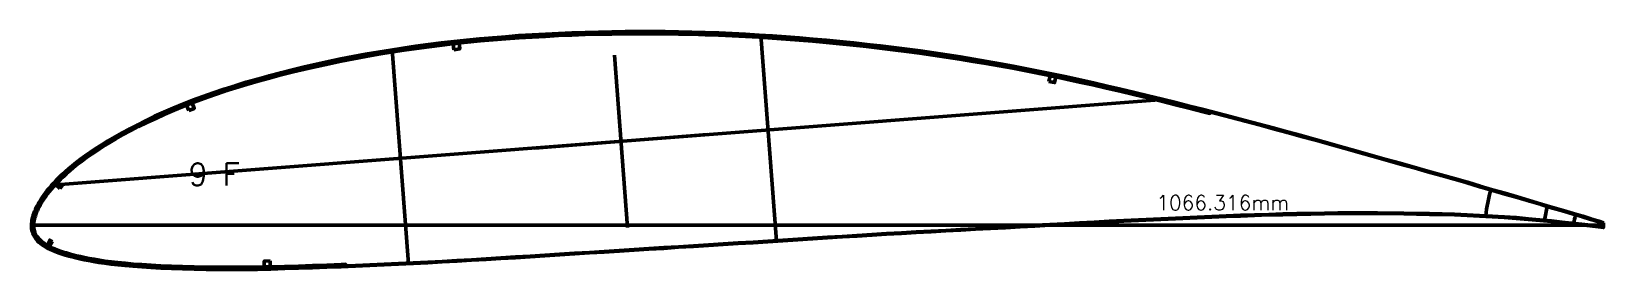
# Model space of a CAD drawing. Header units: metres. Extents: x -405 to 675, y -15418 to 133.
# Drawn here: x -400 to 666, y -1630 to -1469 of the extents above; entities that cross this region are included whole.
import ezdxf
from ezdxf.enums import TextEntityAlignment as Align

# ---------------------------------------------------------------- set-up
doc = ezdxf.new("R2010")
doc.units = ezdxf.units.M
for name, color, linetype, lineweight in [('FoilLayer', 7, 'Continuous', 50), ('RefFoilLayer', 7, 'Continuous', 50), ('StringerLayer', 7, 'Continuous', 50), ('SubLayer', 7, 'Continuous', 50), ('TextLayer', 7, 'Continuous', 50)]:
    doc.layers.add(name, color=color, linetype=linetype, lineweight=lineweight)
doc.styles.add('MSゴシック', font='romans')

msp = doc.modelspace()

# ---------------------------------------------------------------- texts
at = {"layer": 'TextLayer', "style": 'MSゴシック'}
msp.add_text('9 F', height=15, dxfattribs=at).set_placement((-293.2, -1573.1))
msp.add_text('1066.316mm', height=10, dxfattribs=at).set_placement((453.2, -1592.8), align=Align.BOTTOM_RIGHT)

# ---------------------------------------------------------------- linework, layer by layer
at = {"layer": 'FoilLayer'}
msp.add_lwpolyline([(666.3, -1598.8), (663, -1597.8), (657.8, -1596.2), (652.1, -1594.4), (645.9, -1592.6), (639.2, -1590.6), (631.9, -1588.4), (624.2, -1586.1), (616.2, -1583.8), (607.9, -1581.3), (599.5, -1578.9), (591.1, -1576.5), (582.6, -1574), (573.9, -1571.4), (565.2, -1568.9), (556.2, -1566.4), (547.1, -1563.8), (537.9, -1561.2), (528.5, -1558.6), (519, -1555.9), (509.4, -1553.2), (499.8, -1550.5), (490.2, -1547.8), (480.6, -1545.2), (471, -1542.5), (461.4, -1539.9), (451.8, -1537.3), (442.3, -1534.7), (432.8, -1532.1), (423.3, -1529.6), (413.9, -1527.1), (404.4, -1524.6), (399.8, -1523.4), (399.5, -1524.4), (394.8, -1523.2), (385.4, -1520.8), (376, -1518.5), (366.6, -1516.1), (357.3, -1513.9), (347.9, -1511.6), (338.6, -1509.4), (329.3, -1507.2), (320.1, -1505.1), (311, -1503.1), (301.9, -1501.1), (292.9, -1499.2), (283.8, -1497.4), (274.8, -1495.6), (265.8, -1493.8), (256.8, -1492.2), (247.8, -1490.6), (238.8, -1489.1), (229.8, -1487.6), (220.8, -1486.2), (211.8, -1484.9), (202.8, -1483.6), (193.8, -1482.4), (184.7, -1481.2), (175.6, -1480.1), (166.6, -1479.1), (157.5, -1478.1), (148.3, -1477.2), (139.2, -1476.3), (130, -1475.5), (120.9, -1474.7), (111.8, -1474), (102.6, -1473.4), (93.5, -1472.8), (84.4, -1472.3), (75.3, -1471.8), (66.2, -1471.4), (57.2, -1471.1), (48.1, -1470.8), (39, -1470.6), (30, -1470.5), (20.9, -1470.4), (11.9, -1470.4), (2.8, -1470.5), (-6.2, -1470.6), (-15.2, -1470.8), (-24.3, -1471), (-33.3, -1471.3), (-42.3, -1471.7), (-51.2, -1472.2), (-60.2, -1472.7), (-69.1, -1473.2), (-78, -1473.9), (-86.8, -1474.6), (-95.6, -1475.3), (-104.3, -1476.2), (-113, -1477.1), (-121.6, -1478.1), (-130.3, -1479.2), (-138.9, -1480.4), (-147.4, -1481.6), (-156, -1482.9), (-164.5, -1484.3), (-173, -1485.8), (-181.4, -1487.4), (-189.7, -1489), (-198, -1490.7), (-206.2, -1492.5), (-214.4, -1494.3), (-222.4, -1496.3), (-230.4, -1498.3), (-238.3, -1500.4), (-246.2, -1502.5), (-253.8, -1504.7), (-261.3, -1507), (-268.7, -1509.4), (-275.9, -1511.8), (-282.9, -1514.3), (-289.8, -1516.8), (-296.5, -1519.5), (-303.1, -1522.2), (-309.5, -1524.9), (-315.6, -1527.7), (-321.6, -1530.5), (-327.2, -1533.3), (-332.7, -1536.1), (-337.8, -1538.8), (-342.7, -1541.5), (-347.2, -1544.2), (-351.4, -1546.8), (-355.4, -1549.4), (-359.1, -1551.9), (-362.5, -1554.2), (-365.6, -1556.6), (-368.6, -1558.8), (-371.3, -1561), (-373.7, -1563), (-376, -1565.1), (-378.1, -1567), (-380.1, -1568.9), (-381.9, -1570.7), (-383.6, -1572.5), (-385.1, -1574.2), (-386.6, -1575.9), (-387.9, -1577.5), (-389.1, -1579), (-390.2, -1580.5), (-391.2, -1582), (-392.2, -1583.4), (-393, -1584.8), (-393.8, -1586.2), (-394.6, -1587.5), (-395.2, -1588.8), (-395.8, -1590), (-396.4, -1591.2), (-396.8, -1592.5), (-397.2, -1593.6), (-397.6, -1594.7), (-397.8, -1595.8), (-398.1, -1596.9), (-398.2, -1598), (-398.3, -1599), (-398.4, -1600.1), (-398.4, -1601), (-398.3, -1602), (-398.1, -1602.9), (-397.9, -1603.9), (-397.6, -1604.9), (-397.1, -1605.8), (-396.7, -1606.8), (-396.1, -1607.7), (-395.4, -1608.6), (-394.6, -1609.5), (-393.8, -1610.3), (-392.8, -1611.2), (-391.8, -1612), (-390.7, -1612.8), (-389.5, -1613.5), (-388.2, -1614.2), (-386.8, -1614.9), (-385.4, -1615.6), (-383.8, -1616.3), (-382.1, -1616.9), (-380.3, -1617.6), (-378.4, -1618.2), (-376.4, -1618.8), (-374.2, -1619.5), (-371.9, -1620.1), (-369.4, -1620.7), (-366.7, -1621.3), (-363.9, -1621.9), (-360.8, -1622.5), (-357.4, -1623.1), (-353.8, -1623.7), (-350, -1624.3), (-345.7, -1624.8), (-341.2, -1625.3), (-336.2, -1625.8), (-330.8, -1626.3), (-325, -1626.7), (-318.7, -1627.1), (-312, -1627.5), (-304.9, -1627.8), (-297.4, -1628), (-289.5, -1628.2), (-281.2, -1628.4), (-272.8, -1628.5), (-264.2, -1628.5), (-255.4, -1628.5), (-246.5, -1628.4), (-237.4, -1628.2), (-228.2, -1627.9), (-218.8, -1627.7), (-209.3, -1627.4), (-199.6, -1627), (-189.9, -1626.6), (-186.7, -1626.5), (-186.6, -1627.6), (-180.1, -1627.3), (-170.3, -1626.9), (-160.6, -1626.5), (-150.8, -1626), (-141, -1625.5), (-131.1, -1625), (-121.2, -1624.5), (-111.3, -1623.9), (-101.4, -1623.4), (-91.5, -1622.8), (-81.6, -1622.2), (-71.6, -1621.5), (-61.6, -1620.9), (-51.6, -1620.3), (-41.6, -1619.7), (-31.5, -1619), (-21.4, -1618.4), (-11.3, -1617.8), (-1.2, -1617.1), (8.9, -1616.5), (18.9, -1615.9), (29, -1615.2), (39.1, -1614.6), (49.2, -1613.9), (59.3, -1613.3), (69.4, -1612.7), (79.5, -1612), (89.6, -1611.4), (99.7, -1610.8), (109.8, -1610.1), (119.9, -1609.5), (129.9, -1608.8), (140, -1608.2), (150.1, -1607.6), (160.1, -1606.9), (170.2, -1606.3), (180.2, -1605.7), (190.3, -1605.1), (200.3, -1604.6), (210.3, -1604), (220.4, -1603.5), (230.4, -1602.9), (240.5, -1602.4), (250.6, -1601.8), (260.7, -1601.2), (270.7, -1600.7), (280.8, -1600.1), (290.9, -1599.6), (300.9, -1599.1), (311, -1598.5), (321, -1598), (331.1, -1597.4), (341.1, -1596.9), (351.1, -1596.4), (361.1, -1596), (371.1, -1595.5), (381, -1595), (390.9, -1594.5), (400.7, -1594.1), (410.5, -1593.7), (420.2, -1593.3), (429.8, -1593), (439.4, -1592.7), (448.9, -1592.4), (458.3, -1592.2), (467.8, -1592), (477.1, -1591.9), (486.3, -1591.7), (495.3, -1591.6), (504.3, -1591.7), (513.2, -1591.7), (522.1, -1591.8), (530.9, -1591.8), (539.6, -1592), (548.3, -1592.2), (556.9, -1592.4), (565.4, -1592.6), (573.9, -1593), (582.4, -1593.4), (590.9, -1593.8), (599.2, -1594.3), (607.2, -1594.9), (615.3, -1595.6), (623.2, -1596.4), (630.9, -1597.1), (638.1, -1597.9), (645, -1598.6), (651.5, -1599.3), (657.5, -1600), (663, -1600.7), (666.4, -1601.2)], close=True, dxfattribs=at)
at = {"layer": 'RefFoilLayer'}
msp.add_lwpolyline([(666.4, -1598.4), (663.2, -1597.4), (657.9, -1595.8), (652.3, -1594), (646.1, -1592.1), (639.3, -1590.1), (632, -1588), (624.4, -1585.7), (616.3, -1583.3), (608, -1580.9), (599.7, -1578.4), (591.2, -1576), (582.7, -1573.5), (574.1, -1571), (565.3, -1568.5), (556.3, -1565.9), (547.3, -1563.4), (538, -1560.8), (528.6, -1558.1), (519.1, -1555.5), (509.5, -1552.8), (499.9, -1550.1), (490.3, -1547.4), (480.7, -1544.7), (471.1, -1542.1), (461.5, -1539.4), (452, -1536.8), (442.4, -1534.2), (432.9, -1531.7), (423.4, -1529.1), (414, -1526.6), (404.5, -1524.2), (395.1, -1521.7), (385.7, -1519.4), (376.4, -1517), (367, -1514.7), (357.6, -1512.4), (348.3, -1510.2), (338.9, -1508), (329.7, -1505.8), (320.5, -1503.7), (311.3, -1501.6), (302.2, -1499.6), (293.2, -1497.7), (284.1, -1495.9), (275.1, -1494.1), (266.1, -1492.4), (257.1, -1490.7), (248.1, -1489.1), (239.1, -1487.6), (230.1, -1486.1), (221.1, -1484.7), (212, -1483.4), (203, -1482.1), (193.9, -1480.9), (184.9, -1479.7), (175.8, -1478.6), (166.7, -1477.6), (157.6, -1476.6), (148.5, -1475.7), (139.3, -1474.8), (130.2, -1474), (121, -1473.2), (111.9, -1472.5), (102.7, -1471.9), (93.6, -1471.3), (84.5, -1470.8), (75.4, -1470.3), (66.3, -1469.9), (57.2, -1469.6), (48.1, -1469.3), (39.1, -1469.1), (30, -1469), (20.9, -1468.9), (11.9, -1468.9), (2.8, -1469), (-6.2, -1469.1), (-15.3, -1469.3), (-24.3, -1469.5), (-33.3, -1469.8), (-42.3, -1470.2), (-51.3, -1470.7), (-60.3, -1471.2), (-69.2, -1471.7), (-78.1, -1472.4), (-87, -1473.1), (-95.7, -1473.8), (-104.5, -1474.7), (-113.1, -1475.6), (-121.8, -1476.6), (-130.5, -1477.7), (-139.1, -1478.9), (-147.7, -1480.1), (-156.2, -1481.5), (-164.8, -1482.9), (-173.2, -1484.3), (-181.7, -1485.9), (-190, -1487.5), (-198.3, -1489.2), (-206.5, -1491), (-214.7, -1492.9), (-222.8, -1494.8), (-230.8, -1496.8), (-238.7, -1498.9), (-246.6, -1501.1), (-254.3, -1503.3), (-261.8, -1505.6), (-269.2, -1507.9), (-276.4, -1510.4), (-283.5, -1512.9), (-290.4, -1515.4), (-297.1, -1518.1), (-303.7, -1520.8), (-310.1, -1523.5), (-316.3, -1526.3), (-322.2, -1529.1), (-327.9, -1532), (-333.4, -1534.8), (-338.5, -1537.5), (-343.4, -1540.3), (-348, -1542.9), (-352.2, -1545.6), (-356.2, -1548.1), (-359.9, -1550.6), (-363.4, -1553), (-366.6, -1555.4), (-369.5, -1557.6), (-372.2, -1559.8), (-374.7, -1561.9), (-377.1, -1564), (-379.2, -1565.9), (-381.2, -1567.9), (-383, -1569.7), (-384.7, -1571.5), (-386.3, -1573.2), (-387.7, -1574.9), (-389.1, -1576.5), (-390.3, -1578.1), (-391.4, -1579.7), (-392.5, -1581.2), (-393.4, -1582.6), (-394.3, -1584.1), (-395.2, -1585.5), (-395.9, -1586.8), (-396.6, -1588.1), (-397.2, -1589.4), (-397.7, -1590.7), (-398.2, -1592), (-398.7, -1593.2), (-399, -1594.4), (-399.3, -1595.6), (-399.5, -1596.7), (-399.7, -1597.9), (-399.8, -1599), (-399.9, -1600.1), (-399.9, -1601.1), (-399.8, -1602.2), (-399.6, -1603.3), (-399.3, -1604.4), (-398.9, -1605.5), (-398.5, -1606.5), (-397.9, -1607.6), (-397.3, -1608.6), (-396.5, -1609.6), (-395.7, -1610.5), (-394.8, -1611.5), (-393.7, -1612.3), (-392.7, -1613.2), (-391.5, -1614), (-390.2, -1614.8), (-388.9, -1615.6), (-387.5, -1616.3), (-385.9, -1617), (-384.3, -1617.7), (-382.6, -1618.3), (-380.8, -1619), (-378.8, -1619.6), (-376.8, -1620.3), (-374.6, -1620.9), (-372.2, -1621.5), (-369.7, -1622.2), (-367, -1622.8), (-364.2, -1623.4), (-361, -1624), (-357.7, -1624.6), (-354.1, -1625.2), (-350.2, -1625.7), (-345.9, -1626.3), (-341.3, -1626.8), (-336.3, -1627.3), (-330.9, -1627.8), (-325.1, -1628.2), (-318.8, -1628.6), (-312.1, -1629), (-304.9, -1629.3), (-297.4, -1629.5), (-289.5, -1629.7), (-281.3, -1629.9), (-272.8, -1630), (-264.2, -1630), (-255.4, -1630), (-246.5, -1629.9), (-237.4, -1629.7), (-228.1, -1629.4), (-218.7, -1629.2), (-209.2, -1628.9), (-199.6, -1628.5), (-189.9, -1628.1), (-180.1, -1627.7), (-170.3, -1627.3), (-160.6, -1626.9), (-150.8, -1626.4), (-140.9, -1626), (-131.1, -1625.4), (-121.2, -1624.9), (-111.3, -1624.4), (-101.4, -1623.8), (-91.5, -1623.2), (-81.6, -1622.6), (-71.6, -1622), (-61.6, -1621.4), (-51.6, -1620.7), (-41.5, -1620.1), (-31.5, -1619.5), (-21.4, -1618.8), (-11.3, -1618.2), (-1.2, -1617.6), (8.9, -1616.9), (19, -1616.3), (29.1, -1615.7), (39.1, -1615), (49.2, -1614.4), (59.3, -1613.8), (69.4, -1613.1), (79.5, -1612.5), (89.6, -1611.9), (99.7, -1611.2), (109.8, -1610.6), (119.9, -1609.9), (130, -1609.3), (140, -1608.6), (150.1, -1608), (160.1, -1607.4), (170.2, -1606.8), (180.2, -1606.2), (190.3, -1605.6), (200.3, -1605), (210.3, -1604.5), (220.4, -1603.9), (230.5, -1603.4), (240.5, -1602.8), (250.6, -1602.2), (260.7, -1601.7), (270.8, -1601.1), (280.8, -1600.6), (290.9, -1600), (301, -1599.5), (311, -1599), (321.1, -1598.4), (331.1, -1597.9), (341.1, -1597.4), (351.1, -1596.9), (361.1, -1596.4), (371.1, -1595.9), (381, -1595.5), (390.9, -1595), (400.7, -1594.6), (410.5, -1594.2), (420.2, -1593.8), (429.8, -1593.4), (439.4, -1593.1), (448.9, -1592.9), (458.3, -1592.7), (467.8, -1592.5), (477.1, -1592.3), (486.3, -1592.2), (495.3, -1592.1), (504.3, -1592.1), (513.2, -1592.2), (522.1, -1592.2), (530.9, -1592.3), (539.6, -1592.5), (548.3, -1592.7), (556.9, -1592.8), (565.4, -1593.1), (573.9, -1593.4), (582.4, -1593.9), (590.9, -1594.3), (599.1, -1594.8), (607.2, -1595.4), (615.3, -1596.1), (623.2, -1596.8), (630.8, -1597.6), (638.1, -1598.3), (645, -1599.1), (651.4, -1599.8), (657.4, -1600.5), (663, -1601.1), (666.4, -1601.6)], close=True, dxfattribs=at)
at = {"layer": 'StringerLayer'}
for points in [[(-113.4, -1481.2), (-109.4, -1480.7), (-109.8, -1476.8), (-113.8, -1477.2), (-113.4, -1481.2)], [(290.1, -1502.7), (294.1, -1503.5), (294.9, -1499.6), (291, -1498.8), (290.1, -1502.7)], [(-293.1, -1522.4), (-289.4, -1521), (-290.8, -1517.2), (-294.6, -1518.7), (-293.1, -1522.4)], [(-380.6, -1575.1), (-379.2, -1573.7), (-382.1, -1570.9), (-383.5, -1572.4), (-380.6, -1575.1)], [(-385.6, -1611.1), (-387.4, -1610.1), (-389.3, -1613.6), (-387.6, -1614.6), (-385.6, -1611.1)], [(-238, -1624.2), (-242, -1624.3), (-242, -1628.3), (-238, -1628.2), (-238, -1624.2)]]:
    msp.add_lwpolyline(points, dxfattribs=at)
at = {"layer": 'SubLayer'}
for p, q in [((94.8, -1471.4), (105.5, -1610.8)), ((-155.2, -1481.3), (-144.1, -1626.1)), ((-4.5, -1484.9), (4.5, -1601.6)), ((368, -1514.9), (-386, -1573)), ((-58.5, -1547.8), (58.5, -1538.7)), ((-399.9, -1600), (666.4, -1600))]:
    msp.add_line(p, q, dxfattribs=at)
for radius, start, end in [(80, 162.6642, 175.4321), (40, 161.6411, 175.264), (20, 159.8125, 176.5107)]:
    msp.add_arc((666.4, -1600), radius, start, end, dxfattribs=at)

msp.set_redraw_order([(e.dxf.handle, doc.entitydb.next_handle()) for e in msp.query("TEXT MTEXT ATTDEF DIMENSION ARC_DIMENSION")])  # texts and dimensions are drawn at this point

doc.saveas('drawing.dxf')
